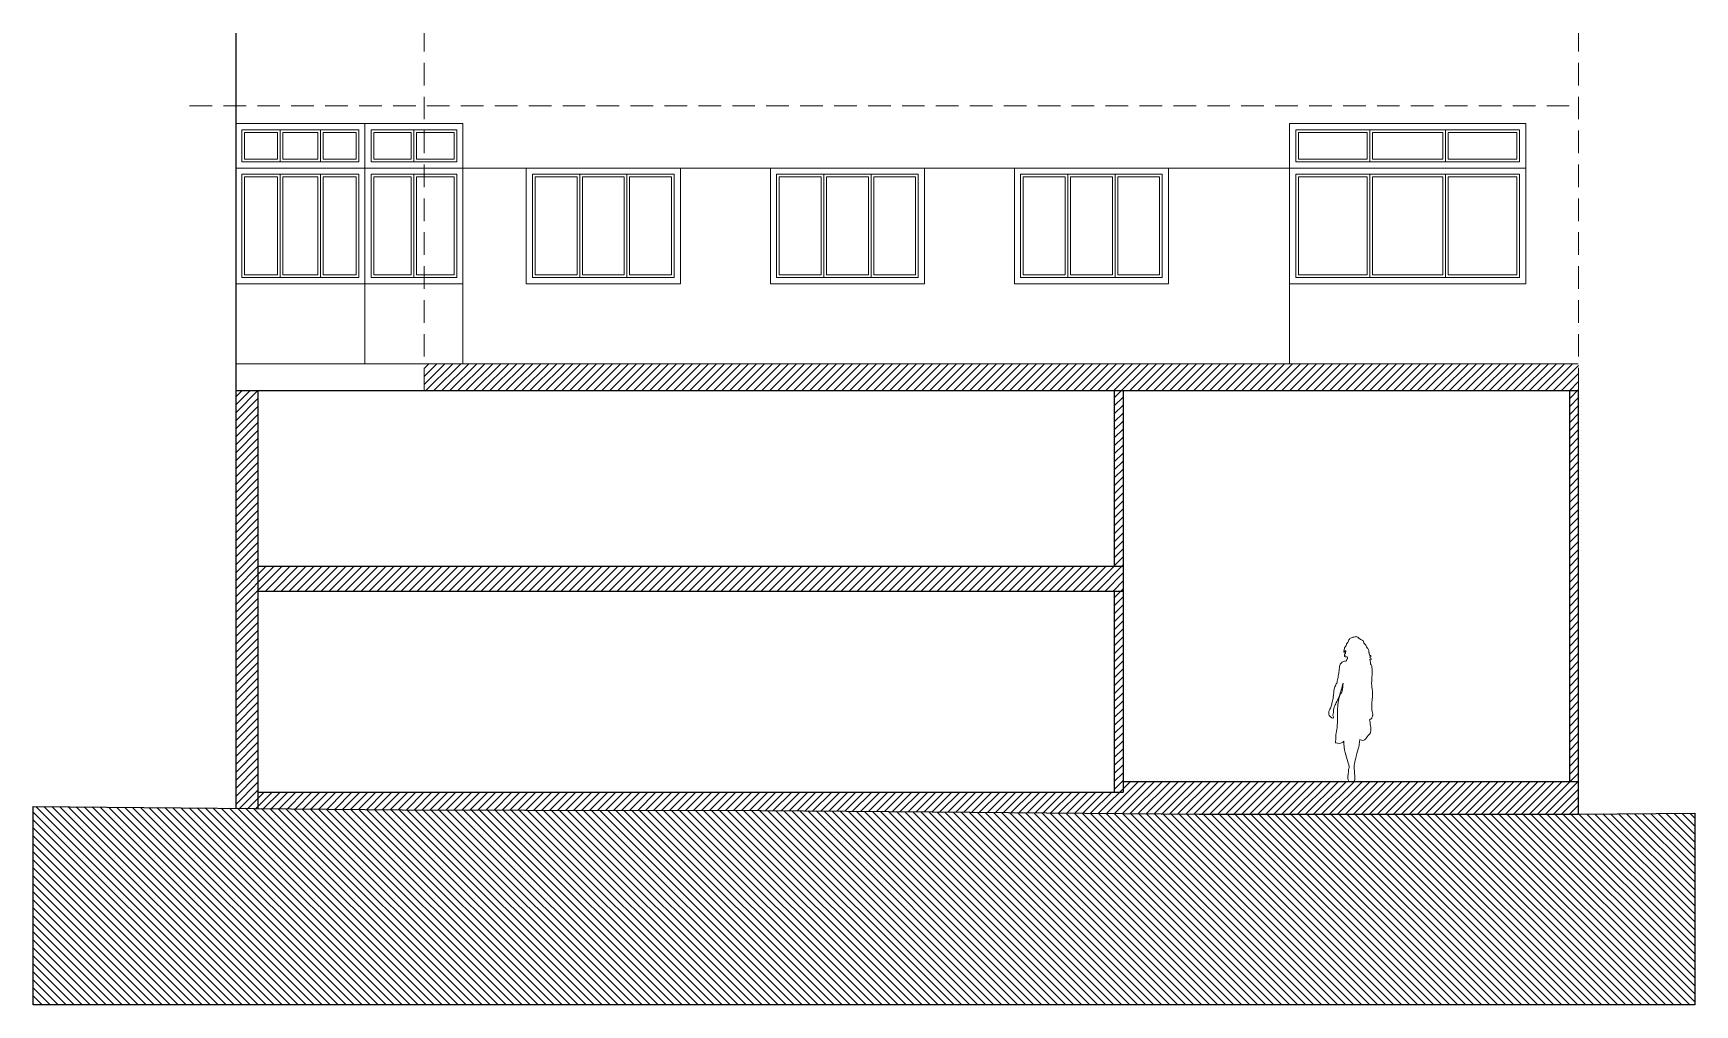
# Model space of a CAD drawing. Header units: millimetres. Extents: x -177 to 251, y 63 to 264.
# Drawn here: x 210.48 to 229.14, y 129.68 to 140.6 of the extents above; entities that cross this region are included whole.
import ezdxf

# ---------------------------------------------------------------- set-up
doc = ezdxf.new("R2010")
doc.units = ezdxf.units.MM
doc.header["$LTSCALE"] = 0.01
doc.linetypes.add('TRAZOS', pattern=[19.05, 12.7, -6.35])
for name, color, linetype, lineweight in [('ARQ_AUXILIARES', 4, 'Continuous', 0), ('ARQ_DISCONTINUAS', 6, 'TRAZOS', 5), ('ARQ_PROYECCION 2', 5, 'Continuous', 5), ('ARQ_SECCION', 1, 'Continuous', 25)]:
    doc.layers.add(name, color=color, linetype=linetype, lineweight=lineweight)
doc.layers.add('ARQ_MOB_PERSONAS', color=7, linetype='Continuous', lineweight=9, true_color=0xa8bd31)

msp = doc.modelspace()

# ---------------------------------------------------------------- hatches: boundary and pattern name
at = {"layer": 'ARQ_AUXILIARES', "true_color": 0xcfcfcf}
h = msp.add_hatch(dxfattribs=at)
h.set_pattern_fill('LINE', color=254, scale=0.02, angle=45)
h.paths.add_polyline_path([(213.007, 136.586), (212.757, 136.586), (212.757, 131.892), (213.007, 131.89)])
h.paths.add_polyline_path([(222.723, 134.613), (213.007, 134.613), (213.007, 134.333), (222.723, 134.333)])
h.paths.add_polyline_path([(222.723, 134.333), (222.623, 134.333), (222.623, 132.073), (222.723, 132.073)])
h.paths.add_polyline_path([(222.723, 136.586), (222.623, 136.586), (222.623, 134.613), (222.723, 134.613)])
h.paths.add_polyline_path([(227.837, 136.886), (214.872, 136.886), (214.872, 136.586), (227.837, 136.586)])
h.paths.add_polyline_path([(227.837, 136.586), (227.733, 136.586), (227.733, 132.193), (227.837, 132.193)])
h.paths.add_polyline_path([(227.837, 132.193), (227.733, 132.193), (222.723, 132.193), (222.723, 132.073), (213.007, 132.073), (213.007, 131.89), (214.627, 131.876), (216.002, 131.871), (218.652, 131.866), (220.577, 131.851), (223.577, 131.826), (224.892, 131.826), (227.252, 131.826), (227.837, 131.826)])
h = msp.add_hatch(dxfattribs=at)
h.set_pattern_fill('LINE', color=254, scale=0.02, angle=315)
h.set_pattern_definition([(315, (0, -11.847565), (0.04490128, 0.04490128), [])])
h.paths.add_polyline_path([(229.14, 129.683), (229.141, 131.835), (227.837, 131.826), (227.252, 131.826), (224.892, 131.826), (223.577, 131.826), (220.577, 131.851), (218.652, 131.866), (216.002, 131.871), (214.627, 131.876), (210.484, 131.912), (210.484, 129.683)])

# ---------------------------------------------------------------- linework, layer by layer
at = {"layer": 'ARQ_AUXILIARES'}
for p, q in [((215.309, 139.586), (212.757, 139.586)), ((212.757, 139.586), (212.757, 137.786)), ((224.592, 139.586), (224.592, 137.786)), ((213.227, 139.486), (213.227, 139.186)), ((213.257, 139.516), (213.257, 139.156)), ((213.287, 139.486), (213.287, 139.186)), ((213.708, 139.516), (213.708, 139.156)), ((213.738, 139.486), (213.738, 139.186)), ((214.728, 139.486), (214.728, 139.186)), ((214.758, 139.516), (214.758, 139.156)), ((214.788, 139.486), (214.788, 139.186)), ((225.462, 139.486), (225.462, 139.186)), ((225.492, 139.516), (225.492, 139.156)), ((225.522, 139.486), (225.522, 139.186)), ((226.343, 139.516), (226.343, 139.156)), ((226.373, 139.486), (226.373, 139.186)), ((215.309, 139.086), (212.757, 139.086)), ((213.257, 139.016), (213.257, 137.856)), ((213.708, 139.016), (213.708, 137.856)), ((214.758, 139.016), (214.758, 137.856)), ((216.62, 139.016), (216.62, 137.856)), ((217.15, 139.016), (217.15, 137.856)), ((219.361, 139.016), (219.361, 137.856)), ((219.891, 139.016), (219.891, 137.856)), ((222.101, 139.016), (222.101, 137.856)), ((222.631, 139.016), (222.631, 137.856)), ((225.492, 139.016), (225.492, 137.856)), ((226.343, 139.016), (226.343, 137.856)), ((213.227, 138.986), (213.227, 137.886)), ((213.287, 138.986), (213.287, 137.886)), ((213.738, 138.986), (213.738, 137.886)), ((214.728, 138.986), (214.728, 137.886)), ((214.788, 138.986), (214.788, 137.886)), ((216.59, 138.986), (216.59, 137.886)), ((216.65, 138.986), (216.65, 137.886)), ((217.18, 138.986), (217.18, 137.886)), ((219.331, 138.986), (219.331, 137.886)), ((219.391, 138.986), (219.391, 137.886)), ((219.921, 138.986), (219.921, 137.886)), ((222.071, 138.986), (222.071, 137.886)), ((222.131, 138.986), (222.131, 137.886)), ((222.661, 138.986), (222.661, 137.886)), ((225.462, 138.986), (225.462, 137.886)), ((225.522, 138.986), (225.522, 137.886)), ((226.373, 138.986), (226.373, 137.886))]:
    msp.add_line(p, q, dxfattribs=at)
for points in [[(214.208, 137.786), (214.208, 139.586)], [(215.309, 137.786), (215.309, 139.586)], [(227.243, 139.586), (224.592, 139.586)], [(224.592, 137.786), (227.243, 137.786), (227.243, 139.586)], [(213.227, 139.486), (212.857, 139.486), (212.857, 139.186), (213.227, 139.186)], [(213.287, 139.186), (213.678, 139.186), (213.678, 139.486), (213.287, 139.486)], [(213.738, 139.186), (214.108, 139.186), (214.108, 139.486), (213.738, 139.486)], [(214.728, 139.486), (214.308, 139.486), (214.308, 139.186), (214.728, 139.186)], [(214.788, 139.186), (215.209, 139.186), (215.209, 139.486), (214.788, 139.486)], [(225.462, 139.486), (224.692, 139.486), (224.692, 139.186), (225.462, 139.186)], [(225.522, 139.186), (226.313, 139.186), (226.313, 139.486), (225.522, 139.486)], [(226.373, 139.186), (227.143, 139.186), (227.143, 139.486), (226.373, 139.486)], [(216.02, 137.786), (217.75, 137.786), (217.75, 139.086), (216.02, 139.086), (216.02, 137.786)], [(218.761, 137.786), (220.491, 137.786), (220.491, 139.086), (218.761, 139.086), (218.761, 137.786)], [(221.501, 137.786), (223.231, 137.786), (223.231, 139.086), (221.501, 139.086), (221.501, 137.786)], [(227.243, 139.086), (224.592, 139.086)], [(213.227, 138.986), (212.857, 138.986), (212.857, 137.886), (213.227, 137.886)], [(213.287, 137.886), (213.678, 137.886), (213.678, 138.986), (213.287, 138.986)], [(213.738, 137.886), (214.108, 137.886), (214.108, 138.986), (213.738, 138.986)], [(214.728, 138.986), (214.308, 138.986), (214.308, 137.886), (214.728, 137.886)], [(214.788, 137.886), (215.209, 137.886), (215.209, 138.986), (214.788, 138.986)], [(216.59, 138.986), (216.12, 138.986), (216.12, 137.886), (216.59, 137.886)], [(216.65, 137.886), (217.12, 137.886), (217.12, 138.986), (216.65, 138.986)], [(217.18, 137.886), (217.65, 137.886), (217.65, 138.986), (217.18, 138.986)], [(219.331, 138.986), (218.861, 138.986), (218.861, 137.886), (219.331, 137.886)], [(219.391, 137.886), (219.861, 137.886), (219.861, 138.986), (219.391, 138.986)], [(219.921, 137.886), (220.391, 137.886), (220.391, 138.986), (219.921, 138.986)], [(222.071, 138.986), (221.601, 138.986), (221.601, 137.886), (222.071, 137.886)], [(222.131, 137.886), (222.601, 137.886), (222.601, 138.986), (222.131, 138.986)], [(222.661, 137.886), (223.131, 137.886), (223.131, 138.986), (222.661, 138.986)], [(225.462, 138.986), (224.692, 138.986), (224.692, 137.886), (225.462, 137.886)], [(225.522, 137.886), (226.313, 137.886), (226.313, 138.986), (225.522, 138.986)], [(226.373, 137.886), (227.143, 137.886), (227.143, 138.986), (226.373, 138.986)], [(212.757, 137.786), (215.309, 137.786)]]:
    msp.add_lwpolyline(points, dxfattribs=at)
for points in [[(212.827, 139.156), (214.138, 139.156), (214.138, 139.516), (212.827, 139.516)], [(214.278, 139.156), (215.239, 139.156), (215.239, 139.516), (214.278, 139.516)], [(224.662, 139.156), (227.173, 139.156), (227.173, 139.516), (224.662, 139.516)], [(212.827, 137.856), (214.138, 137.856), (214.138, 139.016), (212.827, 139.016)], [(214.278, 137.856), (215.239, 137.856), (215.239, 139.016), (214.278, 139.016)], [(216.09, 137.856), (217.68, 137.856), (217.68, 139.016), (216.09, 139.016)], [(218.831, 137.856), (220.421, 137.856), (220.421, 139.016), (218.831, 139.016)], [(221.571, 137.856), (223.161, 137.856), (223.161, 139.016), (221.571, 139.016)], [(224.662, 137.856), (227.173, 137.856), (227.173, 139.016), (224.662, 139.016)]]:
    msp.add_lwpolyline(points, close=True, dxfattribs=at)
at = {"layer": 'ARQ_DISCONTINUAS', "ltscale": 2}
for p, q in [((214.872, 136.586), (214.872, 140.601)), ((227.837, 136.586), (227.837, 140.601)), ((212.238, 139.786), (227.833, 139.786))]:
    msp.add_line(p, q, dxfattribs=at)
at = {"layer": 'ARQ_MOB_PERSONAS'}
for points, knots in [([(225.499, 133.515), (225.499, 133.521), (225.499, 133.535), (225.496, 133.552), (225.485, 133.575), (225.507, 133.56), (225.51, 133.573), (225.496, 133.582), (225.488, 133.597), (225.504, 133.591), (225.504, 133.6), (225.5, 133.608), (225.493, 133.613), (225.484, 133.622), (225.488, 133.635), (225.478, 133.646), (225.482, 133.658), (225.479, 133.672), (225.469, 133.686), (225.452, 133.705), (225.449, 133.725), (225.428, 133.739), (225.423, 133.765), (225.409, 133.783), (225.369, 133.796), (225.36, 133.815), (225.337, 133.824), (225.324, 133.816), (225.3, 133.815), (225.276, 133.803), (225.261, 133.794), (225.252, 133.773), (225.249, 133.753), (225.226, 133.741), (225.232, 133.718), (225.206, 133.698), (225.206, 133.678), (225.203, 133.662), (225.199, 133.654), (225.198, 133.642), (225.208, 133.647), (225.214, 133.655), (225.216, 133.664), (225.228, 133.657), (225.219, 133.648), (225.219, 133.635), (225.21, 133.628), (225.204, 133.615), (225.218, 133.612), (225.208, 133.605), (225.205, 133.594), (225.222, 133.593), (225.228, 133.591), (225.241, 133.595), (225.242, 133.581), (225.243, 133.57), (225.233, 133.572), (225.231, 133.548)], [-12.495269, -12.495269, -12.495269, -12.495269, -12.22955, -11.95892, -11.727586, -11.493198, -11.33558, -11.084128, -10.892357, -10.70245, -10.556093, -10.376519, -10.199866, -9.99059, -9.781702, -9.563317, -9.363744, -9.138207, -8.888104, -8.587972, -8.325152, -8.034431, -7.732561, -7.447001, -7.069273, -6.791145, -6.514721, -6.28611, -5.995942, -5.683295, -5.435755, -5.157589, -4.887859, -4.610291, -4.342981, -4.016751, -3.750555, -3.510096, -3.32521, -3.155524, -2.995345, -2.793767, -2.644226, -2.470011, -2.283897, -2.071122, -1.871485, -1.669976, -1.498929, -1.325107, -1.154993, -0.928951, -0.771724, -0.582315, -0.374294, -0.201939, 0, 0, 0, 0]), ([(225.231, 133.548), (225.223, 133.547), (225.206, 133.544), (225.167, 133.532), (225.149, 133.485), (225.148, 133.421), (225.135, 133.368), (225.125, 133.309), (225.116, 133.29), (225.094, 133.243), (225.087, 133.205), (225.085, 133.141), (225.068, 133.086), (225.063, 133.04), (225.041, 132.997), (225.034, 132.987), (225.03, 132.971), (225.032, 132.955), (225.033, 132.937), (225.038, 132.93), (225.056, 132.914), (225.066, 132.911), (225.085, 132.9), (225.084, 132.922), (225.076, 132.933), (225.08, 132.948), (225.083, 132.966), (225.084, 132.989), (225.087, 133.012), (225.099, 133.044), (225.121, 133.093), (225.15, 133.149), (225.173, 133.222), (225.186, 133.273), (225.191, 133.298)], [0.040155, 0.040155, 0.040155, 0.040155, 0.300768, 0.658338, 1.052729, 1.50969, 1.948028, 2.378124, 2.653768, 3.055435, 3.41891, 3.874758, 4.311479, 4.711235, 5.100965, 5.301666, 5.521376, 5.762893, 6.001014, 6.170811, 6.442308, 6.651612, 6.873631, 7.093032, 7.311656, 7.528709, 7.774123, 8.050505, 8.322871, 8.657486, 9.078272, 9.536873, 10.038541, 10.549832, 10.549832, 10.549832, 10.549832]), ([(225.49, 132.887), (225.497, 132.89), (225.513, 132.9), (225.515, 132.91), (225.52, 132.929), (225.528, 132.939), (225.523, 132.965), (225.515, 132.997), (225.515, 133.028), (225.513, 133.088), (225.524, 133.155), (225.523, 133.211), (225.514, 133.259), (225.512, 133.29), (225.514, 133.353), (225.523, 133.417), (225.515, 133.487), (225.507, 133.507), (225.499, 133.515)], [4.581483, 4.581483, 4.581483, 4.581483, 4.757685, 4.975653, 5.219035, 5.423075, 5.70845, 6.043423, 6.362736, 6.805488, 7.28546, 7.721857, 8.114824, 8.438585, 8.886827, 9.367394, 9.842047, 10.153468, 10.153468, 10.153468, 10.153468]), ([(225.191, 133.298), (225.191, 133.272), (225.189, 133.264), (225.191, 133.247), (225.182, 133.245), (225.186, 133.229), (225.183, 133.224), (225.182, 133.215), (225.18, 133.208), (225.181, 133.204)], [2.792918, 2.792918, 2.792918, 2.792918, 3.059711, 3.369305, 3.575225, 3.868714, 4.066213, 4.308728, 4.561442, 4.561442, 4.561442, 4.561442]), ([(225.181, 133.204), (225.175, 133.195), (225.164, 133.174), (225.146, 133.136), (225.129, 133.051), (225.129, 132.88), (225.125, 132.782), (225.107, 132.703), (225.111, 132.666), (225.103, 132.63), (225.116, 132.626), (225.15, 132.618), (225.175, 132.626), (225.191, 132.636), (225.201, 132.645)], [0, 0, 0, 0, 0.340315, 0.706043, 1.246633, 2.015994, 2.610019, 3.118831, 3.485837, 3.811611, 3.992863, 4.331968, 4.640359, 4.933237, 4.933237, 4.933237, 4.933237]), ([(225.381, 132.663), (225.432, 132.64), (225.445, 132.682), (225.481, 132.714), (225.498, 132.74), (225.5, 132.746), (225.506, 132.762), (225.505, 132.777), (225.504, 132.786), (225.504, 132.787), (225.502, 132.802), (225.497, 132.835), (225.492, 132.877), (225.49, 132.887)], [1.196758, 1.196758, 1.196758, 1.196758, 3.164584, 3.729927, 3.729927, 3.729927, 3.928441, 4.234126, 4.234126, 4.234126, 4.260384, 4.749195, 4.894001, 4.894001, 4.894001, 4.894001]), ([(225.315, 132.34), (225.315, 132.357), (225.316, 132.391), (225.34, 132.479), (225.366, 132.576), (225.376, 132.617), (225.381, 132.663)], [0, 0, 0, 0, 0.40234, 0.952635, 1.546323, 1.910029, 1.910029, 1.910029, 1.910029]), ([(225.201, 132.645), (225.2, 132.621), (225.202, 132.566), (225.228, 132.468), (225.256, 132.381), (225.26, 132.358), (225.262, 132.347)], [-1.921441, -1.921441, -1.921441, -1.921441, -1.481326, -0.875389, -0.332391, 0, 0, 0, 0]), ([(225.259, 132.346), (225.254, 132.341), (225.254, 132.292), (225.242, 132.245), (225.249, 132.213), (225.252, 132.192), (225.294, 132.193), (225.324, 132.194), (225.325, 132.224), (225.321, 132.275), (225.321, 132.302), (225.319, 132.323), (225.316, 132.337), (225.315, 132.34)], [0, 0, 0, 0, 0.405198, 0.826929, 1.149772, 1.407464, 1.758577, 2.053482, 2.342942, 2.762643, 3.060743, 3.35551, 3.479463, 3.479463, 3.479463, 3.479463])]:
    msp.add_open_spline(points, degree=3, knots=knots, dxfattribs=at)
msp.add_open_spline([(225.262, 132.347), (225.261, 132.347), (225.26, 132.347), (225.259, 132.346)], degree=3, dxfattribs=at)
at = {"layer": 'ARQ_PROYECCION 2'}
for p, q in [((215.309, 136.886), (215.309, 139.086)), ((224.592, 139.086), (215.309, 139.086)), ((224.592, 136.886), (224.592, 139.086)), ((214.208, 136.886), (214.208, 137.786)), ((212.757, 136.886), (227.833, 136.886))]:
    msp.add_line(p, q, dxfattribs=at)
at = {"layer": 'ARQ_SECCION'}
for p, q in [((212.757, 140.601), (212.757, 131.892)), ((212.757, 136.586), (227.833, 136.586)), ((213.007, 136.586), (213.007, 131.892)), ((222.623, 136.586), (222.623, 134.613)), ((222.723, 136.586), (222.723, 132.073)), ((227.733, 136.586), (227.733, 132.193)), ((227.837, 131.826), (227.837, 136.586)), ((213.007, 134.613), (222.723, 134.613)), ((213.007, 134.333), (222.723, 134.333)), ((222.623, 134.333), (222.623, 132.073)), ((222.723, 132.193), (227.833, 132.193)), ((213.007, 132.073), (222.723, 132.073))]:
    msp.add_line(p, q, dxfattribs=at)
msp.add_lwpolyline([(210.484, 129.683), (210.484, 131.912), (214.627, 131.876), (216.002, 131.871), (218.652, 131.866), (220.577, 131.851), (223.577, 131.826), (224.892, 131.826), (227.252, 131.826), (227.837, 131.826), (229.141, 131.835), (229.141, 131.835), (229.141, 131.835), (229.14, 129.683)], close=True, dxfattribs=at)

doc.saveas('drawing.dxf')
